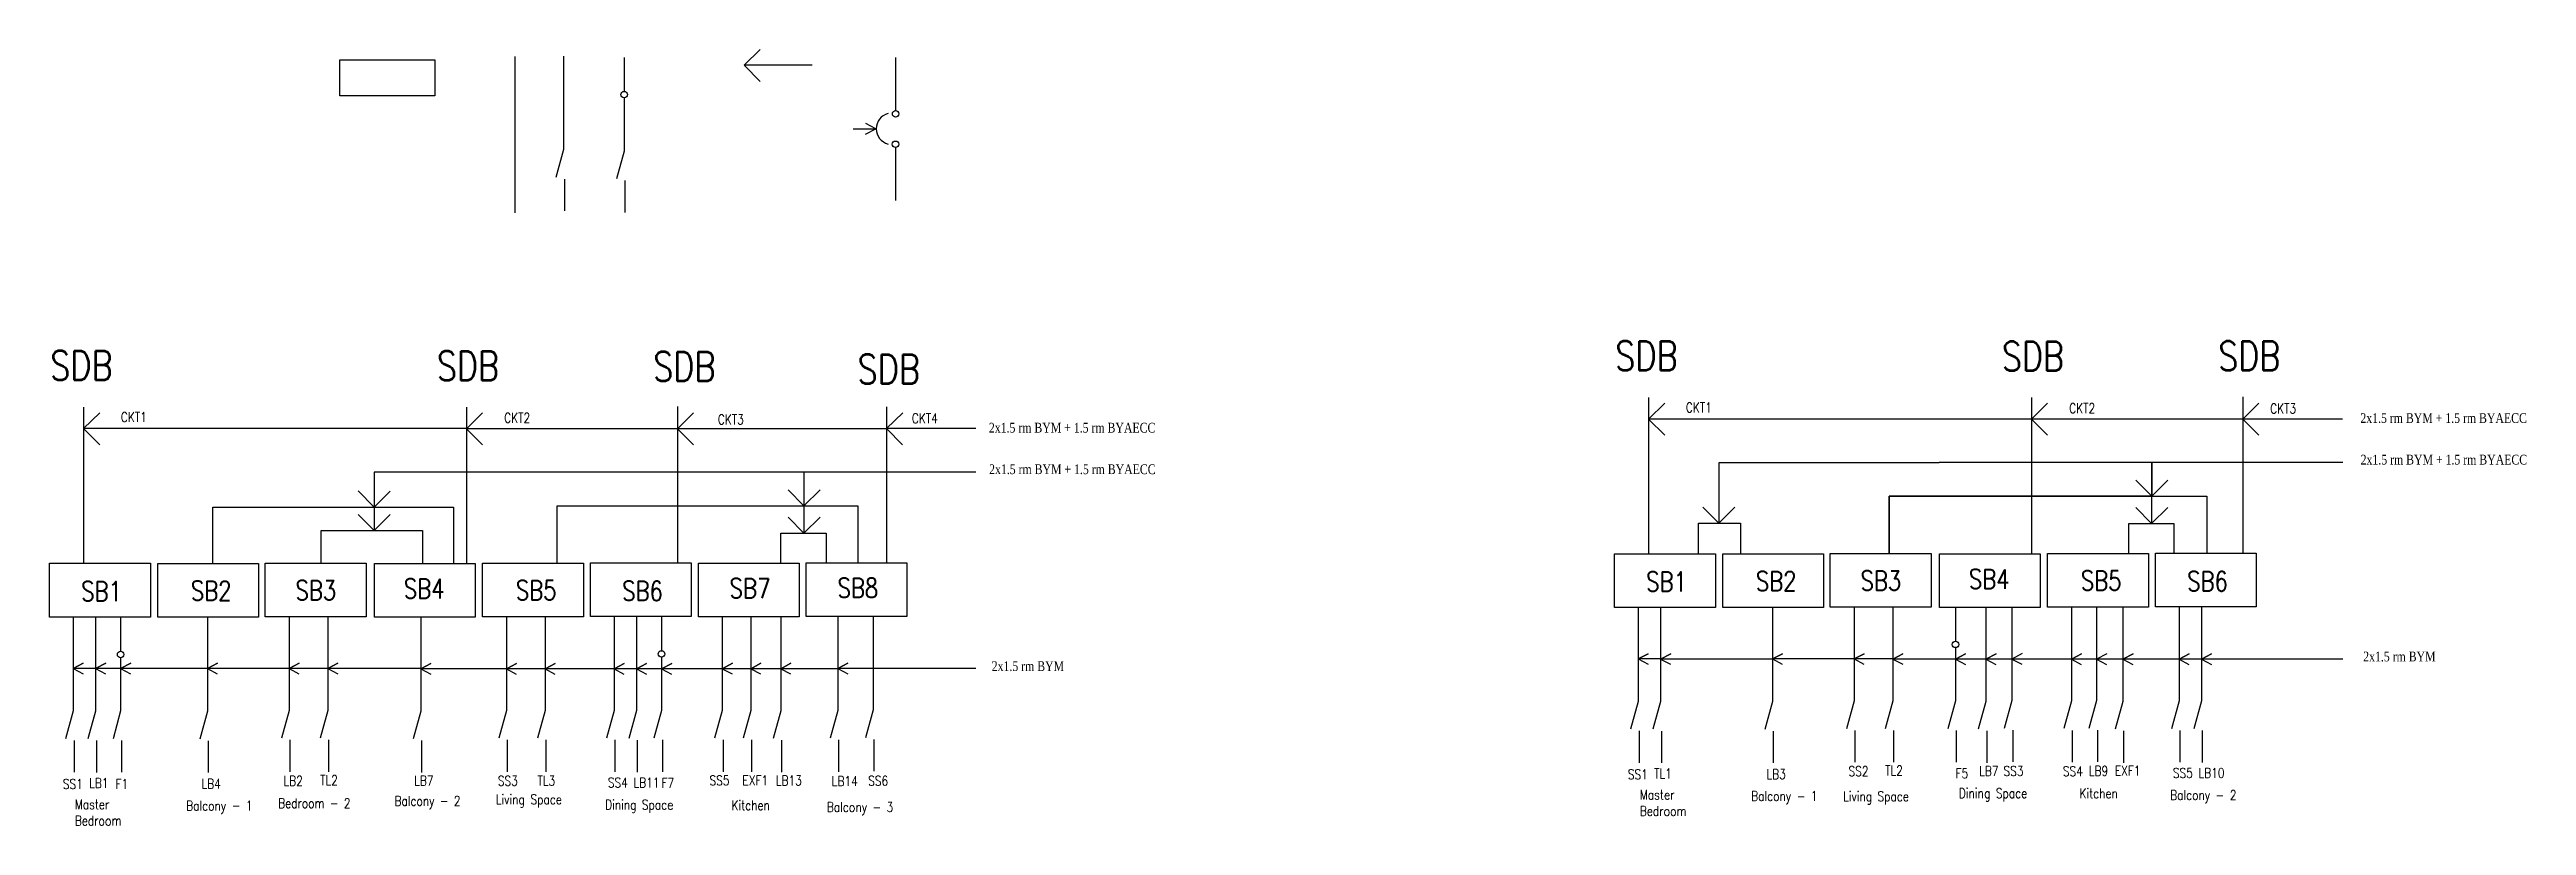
# Model space of a CAD drawing. Header units: inches. Extents: x 4849 to 14405, y -37970 to -930.
# Drawn here: x 7282 to 8044, y -36441 to -36202 of the extents above; entities that cross this region are included whole.
import ezdxf

# ---------------------------------------------------------------- set-up
doc = ezdxf.new("R2010")
doc.units = ezdxf.units.IN
doc.header["$LTSCALE"] = 10
doc.header["$MEASUREMENT"] = 0
doc.layers.add('Diagram', color=134, linetype='Continuous', plot=False)
doc.styles.get("Standard").update_dxf_attribs({"font": 'simplex.shx', "width": 0.8, "height": 3})

msp = doc.modelspace()

# ---------------------------------------------------------------- texts
at = {"layer": 'Diagram', "ltscale": 10, "attachment_point": 1}
for s, insert, char_height, width in [('SDB', (7763.79, -36291.71), 9, 23.8228), ('SDB', (7949.13, -36291.74), 9, 19.8379), ('SDB', (7282.66, -36294.67), 9, 23.8228), ('SDB', (7401.48, -36294.8), 9, 27.5013), ('SDB', (7468.02, -36294.97), 9, 19.8379), ('SDB', (7530.86, -36295.79), 9, 19.8379), ('SDB', (7882.61, -36291.85), 9, 27.5013), ('CKT1', (7304.38, -36313.55), 3, 10.8223), ('CKT2', (7422.18, -36313.77), 3, 10.9452), ('CKT3', (7487.86, -36314.27), 3, 7.6163), ('CKT4', (7547.53, -36313.91), 3, 7.6163), ('CKT1', (7785.52, -36310.59), 3, 10.8223), ('CKT2', (7903.31, -36310.81), 3, 10.9452), ('CKT3', (7965.1, -36310.91), 3, 7.6163), ('SB1', (7292.18, -36365.6), 6, 10.2794), ('SB2', (7325.88, -36365.45), 6, 3.8694), ('SB3', (7358.04, -36365.32), 6, 11.0507), ('SB4', (7391.33, -36364.8), 6, 13.1896), ('SB5', (7425.76, -36365.28), 6, 12.1201), ('SB6', (7458.45, -36365.48), 6, 15.4153), ('SB7', (7491.52, -36364.67), 6, 12.315), ('SB8', (7524.69, -36364.54), 6, 12.5496), ('SB1', (7773.31, -36362.64), 6, 10.2794), ('SB2', (7807.02, -36362.49), 6, 3.8694), ('SB3', (7839.17, -36362.36), 6, 11.0507), ('SB4', (7872.46, -36361.85), 6, 13.1896), ('SB5', (7906.89, -36362.32), 6, 12.1201), ('SB6', (7939.58, -36362.52), 6, 15.4153), ('SS1', (7286.54, -36426.35), 3, 6.7472), ('LB1', (7294.63, -36426.06), 3, 6.0293), ('F1', (7302.76, -36426.35), 3, 5.4551), ('LB4', (7329.17, -36426.28), 3, 6.8532), ('LB2', (7354.34, -36425.37), 3, 5.6725), ('TL2', (7365.67, -36425.17), 3, 5.5036), ('LB7', (7394.57, -36425.3), 3, 6.9024), ('SS3', (7420.3, -36425.38), 3, 4.8394), ('TL3', (7432.45, -36425.35), 3, 6.0893), ('SS4', (7454.09, -36425.91), 3, 5.9689), ('LB11', (7461.98, -36425.91), 3, 5.109), ('F7', (7470.58, -36426.01), 3, 4.2996), ('SS5', (7485.3, -36425.25), 3, 7.4545), ('EXF1', (7495.44, -36425.25), 3, 6.5446), ('LB13', (7505.7, -36425.28), 3, 5.7396), ('LB14', (7522.9, -36425.46), 3, 6.4076), ('SS6', (7534.13, -36425.36), 3, 6.1314), ('SS1', (7767.67, -36423.39), 3, 6.7472), ('TL1', (7775.76, -36423.11), 3, 6.0293), ('LB3', (7810.3, -36423.32), 3, 6.8532), ('SS2', (7835.47, -36422.41), 3, 5.6725), ('TL2', (7846.8, -36422.21), 3, 5.5036), ('F5', (7868.36, -36423.07), 3, 4.2996), ('LB7', (7875.7, -36422.34), 3, 6.9024), ('SS3', (7883.15, -36422.35), 3, 4.8394), ('SS4', (7901.43, -36422.42), 3, 4.8394), ('LB9', (7909.42, -36422.31), 3, 6.0893), ('EXF1', (7917.37, -36422.27), 3, 6.0893), ('SS5', (7935.22, -36422.95), 3, 5.9689), ('LB10', (7943.11, -36422.95), 3, 5.109)]:
    msp.add_mtext(s, dxfattribs=dict(at, insert=insert, char_height=char_height, width=width))
at = {"layer": 'Diagram', "color": 1, "ltscale": 10, "char_height": 3, "attachment_point": 1}
for s, insert, width in [('{\\fTimes New Roman|b0|i0|c0|p18;2x1.5 rm BYM + 1.5 rm BYAECC}', (7992.87, -36313.84), 55.9028), ('{\\fTimes New Roman|b0|i0|c0|p18;2x1.5 rm BYM + 1.5 rm BYAECC}', (7571.24, -36316.8), 55.9028), ('{\\fTimes New Roman|b0|i0|c0|p18;2x1.5 rm BYM + 1.5 rm BYAECC}', (7571.31, -36329.58), 55.9028), ('{\\fTimes New Roman|b0|i0|c0|p18;2x1.5 rm BYM + 1.5 rm BYAECC}', (7992.95, -36326.62), 55.9028), ('{\\fTimes New Roman|b0|i0|c0|p18;2x1.5 rm BYM }', (7572.11, -36390.11), 55.9028), ('{\\fTimes New Roman|b0|i0|c0|p18;2x1.5 rm BYM }', (7993.74, -36387.15), 55.9028), ('Master\\PBedroom', (7290.25, -36432.6), 12.1275), ('Balcony - 1', (7324.46, -36433), 22.8078), ('Bedroom - 2', (7352.7, -36432.26), 25.2409), ('Balcony - 2', (7388.47, -36431.55), 23.3549), ('Living Space', (7419.68, -36431.08), 23.897), ('Dining Space', (7453.25, -36432.72), 23.307), ('Kitchen', (7492.12, -36432.88), 28.0288), ('Balcony - 3', (7521.44, -36433.42), 31.0367), ('Master\\PBedroom', (7771.38, -36429.64), 12.1275), ('Balcony - 1', (7805.59, -36430.04), 22.8078), ('Living Space', (7833.83, -36430.13), 25.2409), ('Dining Space', (7869.45, -36429.18), 23.3549), ('Kitchen', (7906.5, -36429.23), 23.897), ('Balcony - 2', (7934.38, -36429.76), 23.307)]:
    msp.add_mtext(s, dxfattribs=dict(at, insert=insert, width=width))

# ---------------------------------------------------------------- linework, layer by layer
at = {"layer": 'Diagram', "ltscale": 10}
for p, q in [((7425.47, -36204.2), (7425.47, -36252.2)), ((7440.48, -36204.03), (7440.48, -36232.81)), ((7459.11, -36204.5), (7459.11, -36214.91)), ((7496, -36206.89), (7500.97, -36202.04)), ((7500.97, -36202.04), (7496, -36206.89)), ((7516.9, -36206.89), (7496, -36206.89)), ((7496, -36206.89), (7496, -36206.89)), ((7496, -36206.89), (7500.93, -36211.86)), ((7542.55, -36204.5), (7542.55, -36220.81)), ((7459.11, -36216.91), (7459.11, -36233.28)), ((7529.5, -36226.38), (7536.44, -36226.38)), ((7533.33, -36228.01), (7536.44, -36226.38)), ((7536.44, -36226.38), (7533.4, -36224.75)), ((7440.48, -36232.81), (7438.15, -36241.36)), ((7459.11, -36233.28), (7456.77, -36241.83)), ((7542.6, -36248.44), (7542.6, -36232.13)), ((7440.73, -36241.88), (7440.73, -36251.67)), ((7459.36, -36242.35), (7459.36, -36252.14)), ((7292.9, -36311.95), (7292.9, -36359.95)), ((7292.94, -36318.59), (7297.9, -36313.73)), ((7297.9, -36313.73), (7292.94, -36318.59)), ((7410.61, -36318.62), (7415.58, -36313.77)), ((7415.58, -36313.77), (7410.61, -36318.62)), ((7410.62, -36311.95), (7410.62, -36359.95)), ((7475.49, -36311.77), (7475.49, -36359.77)), ((7475.49, -36318.63), (7480.45, -36313.77)), ((7480.45, -36313.77), (7475.49, -36318.63)), ((7539.78, -36318.6), (7544.75, -36313.74)), ((7544.75, -36313.74), (7539.78, -36318.6)), ((7539.81, -36311.91), (7539.81, -36359.91)), ((7774.03, -36308.99), (7774.03, -36356.99)), ((7774.07, -36315.63), (7779.04, -36310.78)), ((7779.04, -36310.78), (7774.07, -36315.63)), ((7891.74, -36315.66), (7896.71, -36310.81)), ((7896.71, -36310.81), (7891.74, -36315.66)), ((7891.75, -36308.99), (7891.75, -36356.99)), ((7956.69, -36308.82), (7956.69, -36356.82)), ((7956.69, -36315.66), (7961.66, -36310.8)), ((7961.66, -36310.8), (7956.69, -36315.66)), ((7410.64, -36318.59), (7292.94, -36318.59)), ((7292.94, -36318.59), (7292.94, -36318.59)), ((7292.94, -36318.59), (7297.87, -36323.56)), ((7539.78, -36318.62), (7410.61, -36318.62)), ((7410.61, -36318.62), (7410.61, -36318.62)), ((7410.61, -36318.62), (7415.55, -36323.59)), ((7496.38, -36318.63), (7475.49, -36318.63)), ((7475.49, -36318.63), (7475.49, -36318.63)), ((7475.49, -36318.63), (7480.42, -36323.59)), ((7567.18, -36318.6), (7539.78, -36318.6)), ((7539.78, -36318.6), (7539.78, -36318.6)), ((7539.78, -36318.6), (7544.72, -36323.56)), ((7891.77, -36315.63), (7774.07, -36315.63)), ((7774.07, -36315.63), (7774.07, -36315.63)), ((7774.07, -36315.63), (7779, -36320.6)), ((7987.41, -36315.66), (7891.74, -36315.66)), ((7891.74, -36315.66), (7891.74, -36315.66)), ((7891.74, -36315.66), (7896.68, -36320.63)), ((7984.08, -36315.66), (7956.69, -36315.66)), ((7956.69, -36315.66), (7961.62, -36320.62)), ((7795.61, -36329.06), (7795.61, -36347.66)), ((7863.42, -36329.06), (7795.61, -36329.06)), ((7987.48, -36329.05), (7863.36, -36329.05)), ((7928.7, -36329.05), (7928.7, -36347.8)), ((7928.72, -36329.05), (7928.72, -36339.4)), ((7514.4, -36332.01), (7382.23, -36332.01)), ((7382.23, -36332.01), (7382.23, -36342.73)), ((7514.38, -36342.35), (7509.52, -36337.38)), ((7509.52, -36337.38), (7514.38, -36342.35)), ((7514.36, -36332.01), (7514.36, -36350.76)), ((7514.38, -36332.01), (7514.38, -36342.35)), ((7514.38, -36342.35), (7519.34, -36337.42)), ((7567.18, -36332.01), (7514.4, -36332.01)), ((7928.72, -36339.4), (7923.87, -36334.43)), ((7923.87, -36334.43), (7928.72, -36339.4)), ((7928.72, -36339.4), (7933.69, -36334.46)), ((7332.69, -36360.1), (7332.69, -36342.75)), ((7332.69, -36342.75), (7406.62, -36342.75)), ((7382.23, -36342.73), (7377.38, -36337.76)), ((7377.38, -36337.76), (7382.23, -36342.73)), ((7382.23, -36349.93), (7377.38, -36344.96)), ((7377.38, -36344.96), (7382.23, -36349.93)), ((7382.23, -36342.73), (7387.2, -36337.8)), ((7382.23, -36342.73), (7382.23, -36349.93)), ((7382.23, -36342.73), (7382.23, -36342.73)), ((7382.23, -36349.93), (7387.2, -36345)), ((7406.62, -36342.75), (7406.62, -36360)), ((7438.53, -36359.96), (7438.53, -36342.36)), ((7438.53, -36342.36), (7531, -36342.36)), ((7514.38, -36342.35), (7514.38, -36342.35)), ((7531, -36342.36), (7531, -36359.87)), ((7795.61, -36347.66), (7790.75, -36342.69)), ((7790.75, -36342.69), (7795.61, -36347.66)), ((7795.61, -36347.66), (7800.57, -36342.73)), ((7847.99, -36339.4), (7928.7, -36339.38)), ((7847.99, -36356.97), (7847.99, -36339.4)), ((7928.7, -36347.8), (7923.85, -36342.83)), ((7923.85, -36342.83), (7928.7, -36347.8)), ((7928.7, -36339.38), (7945.64, -36339.38)), ((7928.7, -36347.8), (7933.67, -36342.87)), ((7928.72, -36339.4), (7928.72, -36339.4)), ((7945.64, -36339.38), (7945.64, -36356.85)), ((7365.98, -36359.98), (7365.98, -36349.94)), ((7365.98, -36349.94), (7397.09, -36349.94)), ((7382.23, -36349.93), (7382.23, -36349.93)), ((7397.09, -36349.94), (7397.09, -36360.02)), ((7507.29, -36359.92), (7507.29, -36350.75)), ((7507.29, -36350.75), (7521.17, -36350.75)), ((7514.36, -36350.76), (7509.5, -36345.79)), ((7509.5, -36345.79), (7514.36, -36350.76)), ((7514.36, -36350.76), (7519.33, -36345.82)), ((7514.36, -36350.76), (7514.36, -36350.76)), ((7521.17, -36350.75), (7521.17, -36359.88)), ((7789.37, -36357.02), (7789.37, -36347.65)), ((7789.37, -36347.65), (7802.31, -36347.65)), ((7802.31, -36347.65), (7802.31, -36357.1)), ((7921.64, -36356.96), (7921.64, -36347.79)), ((7921.64, -36347.79), (7935.52, -36347.79)), ((7928.7, -36347.8), (7928.7, -36347.8)), ((7935.52, -36347.79), (7935.52, -36356.92)), ((7770.86, -36373.66), (7770.86, -36402.44)), ((7777.73, -36373.71), (7777.73, -36402.49)), ((7812.1, -36373.75), (7812.1, -36402.53)), ((7837.23, -36373.5), (7837.23, -36402.28)), ((7849.13, -36373.5), (7849.13, -36402.28)), ((7868.38, -36373.52), (7868.38, -36383.93)), ((7877.73, -36373.69), (7877.73, -36402.47)), ((7885.74, -36373.42), (7885.74, -36402.2)), ((7904.02, -36373.49), (7904.02, -36402.27)), ((7911.77, -36373.5), (7911.77, -36402.19)), ((7919.85, -36373.51), (7919.85, -36402.44)), ((7937.13, -36373.5), (7937.13, -36402.28)), ((7944.01, -36373.55), (7944.01, -36402.33)), ((7289.73, -36376.61), (7289.73, -36405.39)), ((7296.6, -36376.66), (7296.6, -36405.44)), ((7304.32, -36376.61), (7304.32, -36387.02)), ((7330.97, -36376.71), (7330.97, -36405.49)), ((7356.1, -36376.46), (7356.1, -36405.24)), ((7368, -36376.46), (7368, -36405.24)), ((7396.6, -36376.65), (7396.6, -36405.42)), ((7422.89, -36376.45), (7422.89, -36405.23)), ((7434.8, -36376.45), (7434.8, -36405.23)), ((7456, -36376.46), (7456, -36405.24)), ((7462.88, -36376.51), (7462.88, -36405.29)), ((7470.6, -36376.46), (7470.6, -36386.87)), ((7489.25, -36376.43), (7489.25, -36405.21)), ((7498.01, -36376.43), (7498.01, -36405.21)), ((7507.25, -36376.55), (7507.25, -36405.33)), ((7524.8, -36376.46), (7524.8, -36405.24)), ((7535.67, -36376.29), (7535.67, -36405.07)), ((7304.32, -36389.02), (7304.32, -36405.39)), ((7470.6, -36388.87), (7470.6, -36405.24)), ((7770.84, -36389.41), (7773.96, -36387.78)), ((7773.96, -36387.78), (7770.84, -36389.41)), ((7777.79, -36389.41), (7770.84, -36389.41)), ((7770.84, -36389.41), (7773.89, -36391.04)), ((7777.74, -36389.42), (7780.86, -36387.78)), ((7780.86, -36387.78), (7777.74, -36389.42)), ((7787.95, -36389.42), (7777.74, -36389.42)), ((7777.74, -36389.42), (7780.79, -36391.05)), ((7812.13, -36389.42), (7785.46, -36389.42)), ((7812.11, -36389.41), (7815.23, -36387.78)), ((7815.23, -36387.78), (7812.11, -36389.41)), ((7837.22, -36389.41), (7812.11, -36389.41)), ((7812.11, -36389.41), (7815.15, -36391.05)), ((7837.22, -36389.41), (7840.34, -36387.78)), ((7840.34, -36387.78), (7837.22, -36389.41)), ((7849.13, -36389.41), (7837.22, -36389.41)), ((7837.22, -36389.41), (7840.27, -36391.04)), ((7849.14, -36389.42), (7852.26, -36387.78)), ((7852.26, -36387.78), (7849.14, -36389.42)), ((7877.75, -36389.42), (7849.14, -36389.42)), ((7849.14, -36389.42), (7852.19, -36391.05)), ((7868.38, -36385.93), (7868.38, -36402.3)), ((7868.38, -36389.46), (7871.5, -36387.82)), ((7871.5, -36387.82), (7868.38, -36389.46)), ((7868.38, -36389.46), (7871.43, -36391.09)), ((7877.75, -36389.44), (7880.86, -36387.81)), ((7880.86, -36387.81), (7877.75, -36389.44)), ((7904.01, -36389.44), (7877.75, -36389.44)), ((7877.75, -36389.44), (7880.79, -36391.07)), ((7888.87, -36387.74), (7885.74, -36389.44)), ((7885.74, -36389.44), (7888.79, -36391)), ((7904.03, -36389.44), (7907.15, -36387.81)), ((7907.15, -36387.81), (7904.03, -36389.44)), ((7919.87, -36389.44), (7904.03, -36389.44)), ((7904.03, -36389.44), (7907.08, -36391.07)), ((7914.89, -36387.81), (7911.77, -36389.44)), ((7911.77, -36389.44), (7914.81, -36391.07)), ((7919.87, -36389.45), (7922.99, -36387.82)), ((7922.99, -36387.82), (7919.87, -36389.45)), ((7937.13, -36389.45), (7919.87, -36389.45)), ((7919.87, -36389.45), (7922.91, -36391.08)), ((7937.13, -36389.44), (7940.25, -36387.81)), ((7940.25, -36387.81), (7937.13, -36389.44)), ((7944.01, -36389.44), (7937.13, -36389.44)), ((7937.13, -36389.44), (7940.18, -36391.07)), ((7944.01, -36389.44), (7947.13, -36387.81)), ((7947.13, -36387.81), (7944.01, -36389.44)), ((7987.49, -36389.44), (7944.01, -36389.44)), ((7944.01, -36389.44), (7947.06, -36391.07)), ((7289.71, -36392.37), (7292.83, -36390.73)), ((7292.83, -36390.73), (7289.71, -36392.37)), ((7296.66, -36392.37), (7289.71, -36392.37)), ((7289.71, -36392.37), (7292.76, -36394)), ((7296.61, -36392.37), (7299.73, -36390.74)), ((7299.73, -36390.74), (7296.61, -36392.37)), ((7306.81, -36392.37), (7296.61, -36392.37)), ((7296.61, -36392.37), (7299.65, -36394.01)), ((7304.32, -36392.38), (7307.44, -36390.75)), ((7307.44, -36390.75), (7304.32, -36392.38)), ((7331, -36392.38), (7304.32, -36392.38)), ((7304.32, -36392.38), (7307.37, -36394.01)), ((7330.97, -36392.37), (7334.09, -36390.74)), ((7334.09, -36390.74), (7330.97, -36392.37)), ((7356.09, -36392.37), (7330.97, -36392.37)), ((7330.97, -36392.37), (7334.02, -36394)), ((7356.09, -36392.37), (7359.21, -36390.74)), ((7359.21, -36390.74), (7356.09, -36392.37)), ((7368, -36392.37), (7356.09, -36392.37)), ((7356.09, -36392.37), (7359.14, -36394)), ((7368.01, -36392.37), (7371.13, -36390.74)), ((7371.13, -36390.74), (7368.01, -36392.37)), ((7396.61, -36392.37), (7368.01, -36392.37)), ((7368.01, -36392.37), (7371.06, -36394.01)), ((7396.61, -36392.39), (7399.73, -36390.76)), ((7399.73, -36390.76), (7396.61, -36392.39)), ((7422.88, -36392.39), (7396.61, -36392.39)), ((7396.61, -36392.39), (7399.66, -36394.03)), ((7422.9, -36392.4), (7426.02, -36390.76)), ((7426.02, -36390.76), (7422.9, -36392.4)), ((7434.79, -36392.4), (7422.9, -36392.4)), ((7422.9, -36392.4), (7425.95, -36394.03)), ((7434.79, -36392.4), (7437.91, -36390.77)), ((7437.91, -36390.77), (7434.79, -36392.4)), ((7455.99, -36392.4), (7434.79, -36392.4)), ((7434.79, -36392.4), (7437.84, -36394.04)), ((7456, -36392.4), (7459.12, -36390.77)), ((7459.12, -36390.77), (7456, -36392.4)), ((7462.88, -36392.4), (7456, -36392.4)), ((7456, -36392.4), (7459.05, -36394.03)), ((7462.88, -36392.4), (7466, -36390.76)), ((7466, -36390.76), (7462.88, -36392.4)), ((7470.59, -36392.4), (7462.88, -36392.4)), ((7462.88, -36392.4), (7465.93, -36394.03)), ((7470.6, -36392.4), (7473.72, -36390.77)), ((7473.72, -36390.77), (7470.6, -36392.4)), ((7489.25, -36392.4), (7470.6, -36392.4)), ((7470.6, -36392.4), (7473.65, -36394.03)), ((7489.25, -36392.39), (7492.37, -36390.75)), ((7492.37, -36390.75), (7489.25, -36392.39)), ((7498.01, -36392.39), (7489.25, -36392.39)), ((7489.25, -36392.39), (7492.3, -36394.02)), ((7498.01, -36392.39), (7501.13, -36390.75)), ((7501.13, -36390.75), (7498.01, -36392.39)), ((7507.25, -36392.39), (7498.01, -36392.39)), ((7498.01, -36392.39), (7501.06, -36394.02)), ((7507.25, -36392.39), (7510.37, -36390.75)), ((7510.37, -36390.75), (7507.25, -36392.39)), ((7524.8, -36392.39), (7507.25, -36392.39)), ((7507.25, -36392.39), (7510.3, -36394.02)), ((7524.79, -36392.37), (7527.91, -36390.73)), ((7527.91, -36390.73), (7524.79, -36392.37)), ((7567.18, -36392.37), (7524.79, -36392.37)), ((7524.79, -36392.37), (7527.84, -36394)), ((7289.73, -36405.39), (7287.39, -36413.95)), ((7296.6, -36405.44), (7294.27, -36414)), ((7304.32, -36405.39), (7301.99, -36413.95)), ((7330.97, -36405.49), (7328.64, -36414.04)), ((7356.1, -36405.24), (7353.76, -36413.8)), ((7368, -36405.24), (7365.67, -36413.8)), ((7396.6, -36405.42), (7394.27, -36413.98)), ((7422.89, -36405.23), (7420.56, -36413.79)), ((7434.8, -36405.23), (7432.46, -36413.79)), ((7456, -36405.24), (7453.67, -36413.8)), ((7462.88, -36405.29), (7460.54, -36413.85)), ((7470.6, -36405.24), (7468.26, -36413.8)), ((7489.25, -36405.21), (7486.91, -36413.77)), ((7498.01, -36405.21), (7495.67, -36413.77)), ((7507.25, -36405.33), (7504.91, -36413.88)), ((7524.8, -36405.24), (7522.46, -36413.79)), ((7535.67, -36405.07), (7533.34, -36413.62)), ((7770.86, -36402.44), (7768.52, -36410.99)), ((7777.73, -36402.49), (7775.4, -36411.04)), ((7812.1, -36402.53), (7809.77, -36411.08)), ((7837.23, -36402.28), (7834.89, -36410.84)), ((7849.13, -36402.28), (7846.8, -36410.84)), ((7868.38, -36402.3), (7866.04, -36410.86)), ((7877.73, -36402.47), (7875.4, -36411.02)), ((7885.74, -36402.2), (7883.4, -36410.76)), ((7904.02, -36402.27), (7901.69, -36410.83)), ((7911.77, -36402.19), (7909.44, -36410.74)), ((7919.85, -36402.44), (7917.51, -36410.99)), ((7937.13, -36402.28), (7934.8, -36410.84)), ((7944.01, -36402.33), (7941.67, -36410.89)), ((7771.11, -36411.51), (7771.11, -36421.3)), ((7777.98, -36411.56), (7777.98, -36421.35)), ((7812.36, -36411.6), (7812.36, -36421.39)), ((7837.48, -36411.36), (7837.48, -36421.15)), ((7849.39, -36411.36), (7849.39, -36421.15)), ((7868.63, -36411.37), (7868.63, -36421.17)), ((7877.99, -36411.54), (7877.99, -36421.33)), ((7885.99, -36411.28), (7885.99, -36421.07)), ((7904.28, -36411.35), (7904.28, -36421.14)), ((7912.02, -36411.26), (7912.02, -36421.05)), ((7920.1, -36411.51), (7920.1, -36421.3)), ((7937.38, -36411.36), (7937.38, -36421.15)), ((7944.26, -36411.41), (7944.26, -36421.2)), ((7289.98, -36414.46), (7289.98, -36424.26)), ((7296.85, -36414.51), (7296.85, -36424.31)), ((7304.58, -36414.47), (7304.58, -36424.26)), ((7331.22, -36414.56), (7331.22, -36424.35)), ((7356.35, -36414.31), (7356.35, -36424.11)), ((7368.25, -36414.31), (7368.25, -36424.11)), ((7396.86, -36414.5), (7396.86, -36424.29)), ((7423.14, -36414.3), (7423.14, -36424.1)), ((7435.05, -36414.3), (7435.05, -36424.1)), ((7456.25, -36414.31), (7456.25, -36424.11)), ((7463.13, -36414.36), (7463.13, -36424.16)), ((7470.85, -36414.31), (7470.85, -36424.11)), ((7489.5, -36414.28), (7489.5, -36424.07)), ((7498.26, -36414.28), (7498.26, -36424.07)), ((7507.5, -36414.4), (7507.5, -36424.19)), ((7525.05, -36414.31), (7525.05, -36424.1)), ((7535.92, -36414.14), (7535.92, -36423.93))]:
    msp.add_line(p, q, dxfattribs=at)
at = {"layer": 'Diagram', "color": 1, "ltscale": 10}
for p, q in [((7928.72, -36339.4), (7847.99, -36339.4)), ((7847.99, -36339.4), (7847.99, -36356.97))]:
    msp.add_line(p, q, dxfattribs=at)
at = {"layer": 'Diagram', "ltscale": 10}
for points in [[(7371.68, -36205.25), (7400.86, -36205.25), (7400.86, -36216.3), (7371.68, -36216.3)], [(7282.46, -36360), (7313.47, -36360), (7313.47, -36376.52), (7282.46, -36376.52)], [(7315.71, -36360.04), (7346.72, -36360.04), (7346.72, -36376.55), (7315.71, -36376.55)], [(7348.79, -36359.96), (7379.8, -36359.96), (7379.8, -36376.47), (7348.79, -36376.47)], [(7382.34, -36360.02), (7413.35, -36360.02), (7413.35, -36376.54), (7382.34, -36376.54)], [(7415.59, -36359.95), (7446.6, -36359.95), (7446.6, -36376.46), (7415.59, -36376.46)], [(7448.73, -36359.85), (7479.74, -36359.85), (7479.74, -36376.36), (7448.73, -36376.36)], [(7481.94, -36359.93), (7512.95, -36359.93), (7512.95, -36376.44), (7481.94, -36376.44)], [(7515.05, -36359.86), (7546.06, -36359.86), (7546.06, -36376.37), (7515.05, -36376.37)], [(7763.59, -36357.04), (7794.6, -36357.04), (7794.6, -36373.56), (7763.59, -36373.56)], [(7796.85, -36357.08), (7827.85, -36357.08), (7827.85, -36373.59), (7796.85, -36373.59)], [(7829.92, -36357), (7860.93, -36357), (7860.93, -36373.51), (7829.92, -36373.51)], [(7863.48, -36357.06), (7894.48, -36357.06), (7894.48, -36373.58), (7863.48, -36373.58)], [(7896.72, -36356.99), (7927.73, -36356.99), (7927.73, -36373.5), (7896.72, -36373.5)], [(7929.87, -36356.89), (7960.87, -36356.89), (7960.87, -36373.41), (7929.87, -36373.41)]]:
    msp.add_lwpolyline(points, close=True, dxfattribs=at)
for centre in [(7459.11, -36215.91), (7542.58, -36221.81), (7542.54, -36231.16), (7304.32, -36388.02), (7470.6, -36387.87), (7868.38, -36384.93)]:
    msp.add_circle(centre, 1, dxfattribs=at)
msp.add_arc((7541.48, -36226.4), 4.85, 104.9365, 255.37207, dxfattribs=at)

msp.set_redraw_order([(e.dxf.handle, doc.entitydb.next_handle()) for e in msp.query("TEXT MTEXT ATTDEF DIMENSION ARC_DIMENSION")])  # texts and dimensions are drawn at this point

doc.saveas('drawing.dxf')
